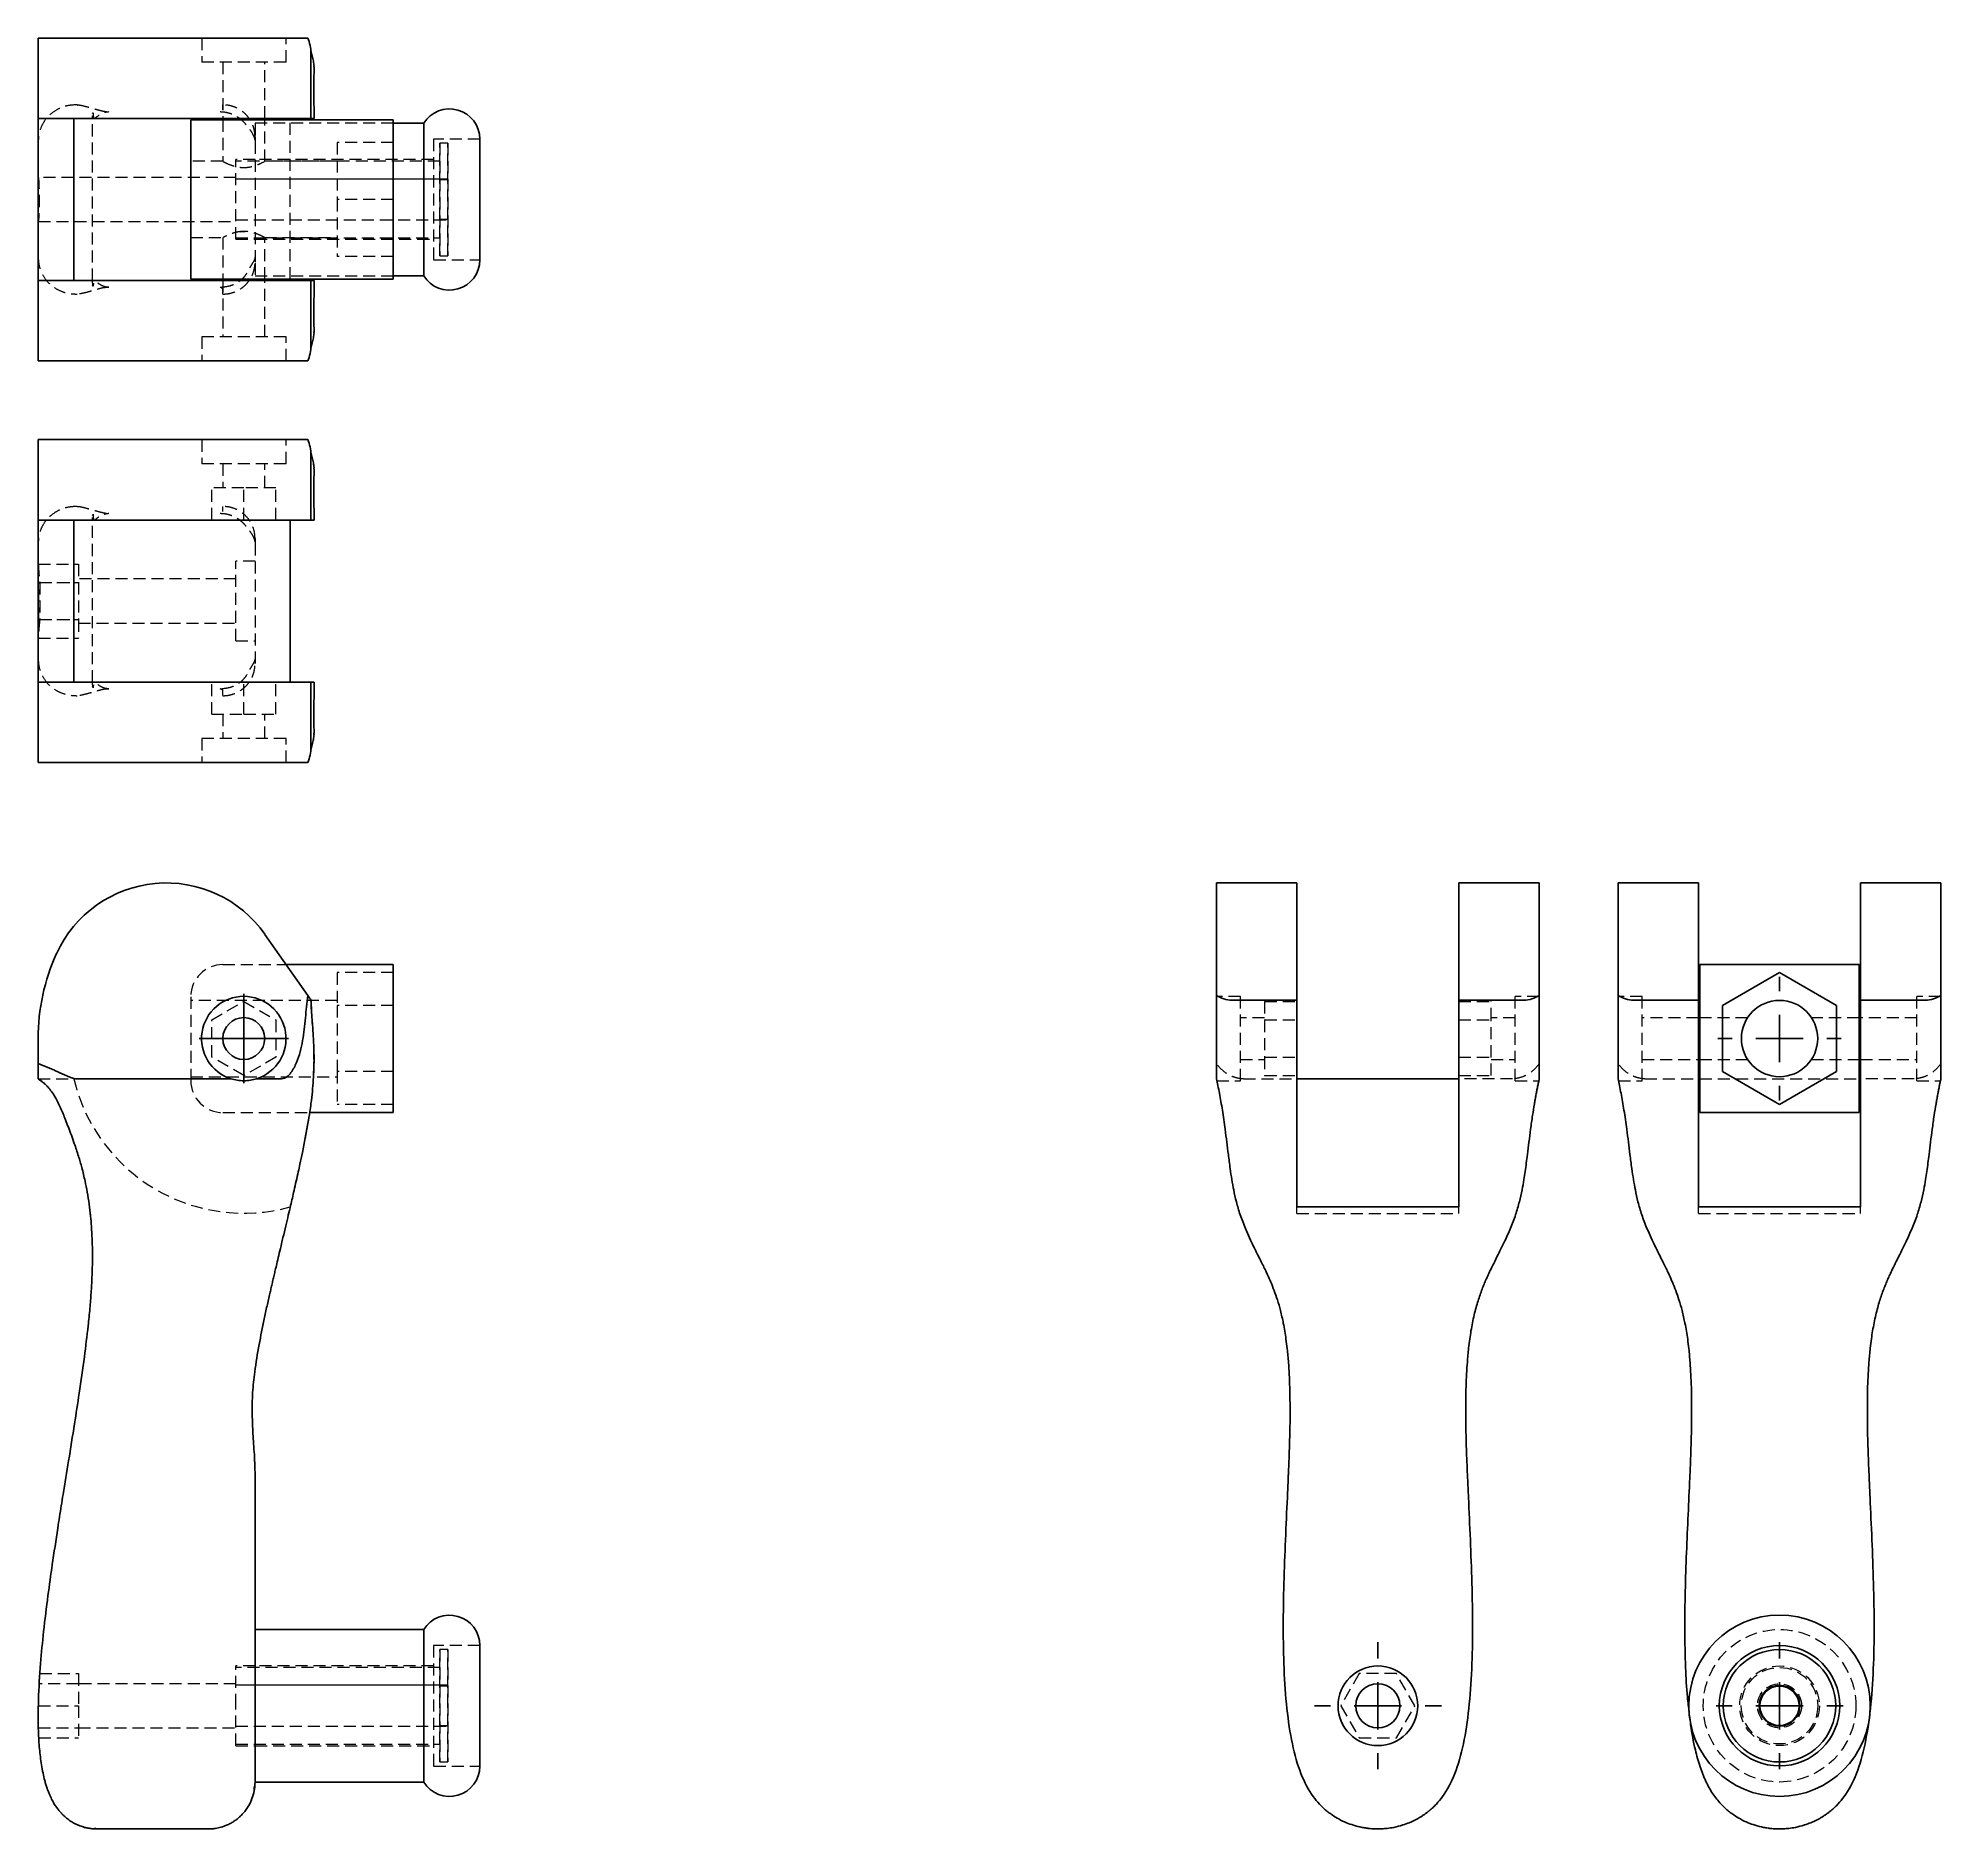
# Model space of a CAD drawing. Header units: millimetres. Extents: x 60 to 261, y 7 to 196.
import ezdxf

# ---------------------------------------------------------------- set-up
doc = ezdxf.new("R2010")
doc.units = ezdxf.units.MM
doc.linetypes.add('HIDDEN', pattern=[1.905, 1.27, -0.635])
doc.layers.add('10', color=7, linetype='Continuous')

# ---------------------------------------------------------------- blocks, each defined once
blk = doc.blocks.new('SW_CENTERMARKSYMBOL_0')
at = {"layer": '10', "color": 0}
for p, q in [((0, 2.5), (0, 4.71)), ((0, 0), (0, 2.5)), ((-2.5, 0), (-4.71, 0)), ((0, 0), (-2.5, 0)), ((0, 0), (0, -2.5)), ((0, 0), (2.5, 0)), ((2.5, 0), (4.71, 0)), ((0, -2.5), (0, -4.71))]:
    blk.add_line(p, q, dxfattribs=at)
blk = doc.blocks.new('SW_CENTERMARKSYMBOL_1')
at = {"layer": '10', "color": 0}
for p, q in [((0, 5), (0, 6.71)), ((0, 0), (0, 2.5)), ((-5, 0), (-6.71, 0)), ((0, 0), (-2.5, 0)), ((0, 0), (0, -2.5)), ((0, 0), (2.5, 0)), ((5, 0), (6.71, 0)), ((0, -5), (0, -6.71))]:
    blk.add_line(p, q, dxfattribs=at)
blk = doc.blocks.new('SW_CENTERMARKSYMBOL_2')
at = {"layer": '10', "color": 0}
for p, q in [((0, 5), (0, 6.53)), ((0, 0), (0, 2.5)), ((-5, 0), (-6.53, 0)), ((0, 0), (-2.5, 0)), ((0, 0), (0, -2.5)), ((0, 0), (2.5, 0)), ((5, 0), (6.53, 0)), ((0, -5), (0, -6.53))]:
    blk.add_line(p, q, dxfattribs=at)
blk = doc.blocks.new('SW_CENTERMARKSYMBOL_3')
at = {"layer": '10', "color": 0}
for p, q in [((0, 5), (0, 6.71)), ((0, 0), (0, 2.5)), ((-5, 0), (-6.71, 0)), ((0, 0), (-2.5, 0)), ((0, 0), (0, -2.5)), ((0, 0), (2.5, 0)), ((5, 0), (6.71, 0)), ((0, -5), (0, -6.71))]:
    blk.add_line(p, q, dxfattribs=at)

msp = doc.modelspace()

# ---------------------------------------------------------------- linework, layer by layer
at = {"color": 7, "linetype": 'Continuous', "lineweight": 25}
for p, q in [((60.23, 196.27), (60.23, 187.79)), ((62.17, 196.27), (60.23, 196.27)), ((84.19, 196.27), (62.17, 196.27)), ((84.19, 196.27), (88.71, 196.27)), ((89.03, 195.11), (89.01, 195.28)), ((89.06, 194.63), (89.06, 187.79)), ((89.35, 193.2), (89.35, 193.3)), ((62.17, 187.79), (60.23, 187.79)), ((60.23, 170.65), (60.23, 187.79)), ((84.19, 187.79), (62.17, 187.79)), ((63.99, 170.65), (63.99, 187.79)), ((76.36, 170.81), (76.36, 187.62)), ((76.36, 187.62), (79.75, 187.62)), ((79.75, 187.62), (97.75, 187.62)), ((84.19, 187.79), (89.06, 187.79)), ((86.87, 187.62), (86.87, 187.79)), ((97.75, 170.81), (97.75, 187.62)), ((100.97, 187.28), (97.75, 187.28)), ((100.97, 187.28), (100.97, 171.15)), ((106.91, 185.58), (106.91, 172.85)), ((97.75, 171.15), (100.97, 171.15)), ((60.23, 162.16), (60.23, 170.65)), ((62.17, 170.65), (60.23, 170.65)), ((84.19, 170.65), (62.17, 170.65)), ((79.75, 170.81), (76.36, 170.81)), ((79.75, 170.81), (97.75, 170.81)), ((84.19, 170.65), (89.06, 170.65)), ((86.87, 170.65), (86.87, 170.81)), ((89.06, 163.8), (89.06, 170.65)), ((89.36, 165.13), (89.35, 165.24)), ((89.01, 163.15), (89.03, 163.36)), ((62.17, 162.16), (60.23, 162.16)), ((84.19, 162.16), (62.17, 162.16)), ((84.19, 162.16), (88.71, 162.16)), ((60.23, 153.84), (60.23, 145.35)), ((62.17, 153.84), (60.23, 153.84)), ((84.19, 153.84), (62.17, 153.84)), ((84.19, 153.84), (88.71, 153.84)), ((89.03, 152.67), (89.01, 152.85)), ((89.06, 152.2), (89.06, 145.35)), ((89.35, 150.77), (89.35, 150.86)), ((62.17, 145.35), (60.23, 145.35)), ((60.23, 128.21), (60.23, 145.35)), ((84.19, 145.35), (62.17, 145.35)), ((63.99, 128.21), (63.99, 145.35)), ((84.19, 145.35), (89.06, 145.35)), ((86.87, 128.21), (86.87, 145.35)), ((60.23, 119.73), (60.23, 128.21)), ((62.17, 128.21), (60.23, 128.21)), ((84.19, 128.21), (62.17, 128.21)), ((84.19, 128.21), (89.06, 128.21)), ((89.06, 121.37), (89.06, 128.21)), ((89.36, 122.7), (89.35, 122.81)), ((89.01, 120.72), (89.03, 120.93)), ((62.17, 119.73), (60.23, 119.73)), ((84.19, 119.73), (62.17, 119.73)), ((84.19, 119.73), (88.71, 119.73)), ((193.21, 107), (184.73, 107)), ((184.73, 101.57), (184.73, 107)), ((193.21, 101.57), (193.21, 107)), ((218.84, 107), (210.35, 107)), ((210.35, 101.57), (210.35, 107)), ((218.84, 101.57), (218.84, 107)), ((235.65, 107), (227.16, 107)), ((227.16, 101.57), (227.16, 107)), ((235.65, 101.57), (235.65, 107)), ((261.27, 107), (252.79, 107)), ((252.79, 101.57), (252.79, 107)), ((261.27, 101.57), (261.27, 107)), ((84.19, 101.57), (88.71, 95.12)), ((184.73, 101.57), (184.73, 95.12)), ((193.21, 101.57), (193.21, 94.62)), ((210.35, 101.57), (210.35, 94.62)), ((218.84, 101.57), (218.84, 95.12)), ((227.16, 101.57), (227.16, 95.12)), ((235.65, 101.57), (235.65, 94.62)), ((252.79, 101.57), (252.79, 94.62)), ((261.27, 101.57), (261.27, 95.12)), ((86.43, 98.38), (97.75, 98.38)), ((97.75, 98.38), (97.75, 82.74)), ((235.81, 98.38), (235.81, 82.74)), ((235.81, 98.38), (252.62, 98.38)), ((244.22, 97.52), (238.19, 94.04)), ((250.24, 94.04), (244.22, 97.52)), ((252.62, 98.38), (252.62, 82.74)), ((186.37, 94.62), (193.21, 94.62)), ((217.2, 94.62), (210.35, 94.62)), ((228.8, 94.62), (235.65, 94.62)), ((259.63, 94.62), (252.79, 94.62)), ((238.19, 94.04), (238.19, 87.08)), ((250.24, 94.04), (250.24, 87.08)), ((60.23, 87.93), (60.23, 90.56)), ((238.19, 87.08), (244.22, 83.6)), ((244.22, 83.6), (250.24, 87.08)), ((64.32, 86.31), (80.6, 86.31)), ((83.32, 86.31), (85.96, 86.31)), ((193.21, 86.31), (210.35, 86.31)), ((235.65, 86.31), (235.81, 86.31)), ((252.62, 86.31), (252.79, 86.31)), ((88.92, 82.74), (97.75, 82.74)), ((235.81, 82.74), (252.62, 82.74)), ((88.44, 80), (88.78, 81.98)), ((193.21, 72.76), (210.35, 72.76)), ((235.65, 72.76), (252.79, 72.76)), ((100.97, 28.12), (83.15, 28.12)), ((100.97, 28.12), (100.97, 11.99)), ((106.91, 26.42), (106.91, 13.69)), ((83.15, 11.99), (100.97, 11.99)), ((66.2, 7.12), (66.51, 7.04)), ((66.51, 7.04), (78.2, 7.04))]:
    msp.add_line(p, q, dxfattribs=at)
at = {"color": 7, "linetype": 'HIDDEN', "lineweight": 18}
for p, q in [((77.51, 196.27), (77.51, 193.73)), ((86.42, 193.73), (86.42, 196.27)), ((86.42, 193.73), (77.51, 193.73)), ((79.75, 193.73), (79.75, 187.79)), ((84.17, 187.79), (84.17, 193.73)), ((65.97, 188.25), (66.03, 188.38)), ((65.97, 187.79), (65.97, 188.05)), ((65.97, 170.65), (65.97, 187.79)), ((79.75, 187.62), (79.75, 183.25)), ((83.15, 187.28), (83.15, 185.97)), ((97.75, 187.28), (83.15, 187.28)), ((84.17, 183.24), (84.17, 187.62)), ((86.87, 170.81), (86.87, 187.62)), ((60.24, 185.39), (60.24, 181.51)), ((83.15, 185.3), (83.15, 173.13)), ((91.81, 185.24), (91.81, 179.22)), ((97.75, 185.24), (91.81, 185.24)), ((102.02, 185.58), (102.02, 172.85)), ((106.91, 185.58), (102.02, 185.58)), ((102.67, 185.16), (102.67, 173.28)), ((102.67, 173.28), (102.67, 185.16)), ((103.52, 185.16), (102.67, 185.16)), ((103.52, 185.16), (102.67, 185.16)), ((103.52, 185.16), (103.52, 173.28)), ((103.52, 173.28), (103.52, 185.16)), ((79.75, 183.25), (76.36, 183.25)), ((81.11, 175.01), (81.11, 183.43)), ((83.15, 183.43), (81.11, 183.43)), ((102.67, 183.26), (81.11, 183.26)), ((102.67, 183.26), (81.11, 183.26)), ((102.02, 183.43), (83.15, 183.43)), ((91.81, 183.25), (84.15, 183.25)), ((81.11, 181.55), (60.25, 181.55)), ((103.52, 181.38), (81.11, 181.38)), ((102.67, 181.38), (81.11, 181.38)), ((103.52, 181.3), (102.67, 181.3)), ((91.81, 179.22), (91.81, 173.19)), ((97.75, 179.22), (91.81, 179.22)), ((60.24, 176.93), (60.24, 173.05)), ((81.11, 177.05), (103.52, 177.05)), ((81.11, 177.05), (102.67, 177.05)), ((102.67, 177.14), (103.52, 177.14)), ((60.25, 176.88), (81.11, 176.88)), ((76.36, 175.19), (79.77, 175.19)), ((79.75, 175.19), (79.75, 170.81)), ((81.11, 175.17), (102.67, 175.17)), ((81.11, 175.17), (102.67, 175.17)), ((81.11, 175.01), (83.15, 175.01)), ((81.63, 175.81), (82.1, 175.83)), ((83.15, 175.01), (102.02, 175.01)), ((84.14, 175.19), (91.81, 175.19)), ((84.17, 170.81), (84.17, 175.2)), ((97.75, 173.19), (91.81, 173.19)), ((102.67, 173.28), (103.52, 173.28)), ((102.67, 173.28), (103.52, 173.28)), ((83.15, 172.51), (83.15, 171.15)), ((83.15, 171.15), (97.75, 171.15)), ((102.02, 172.85), (106.91, 172.85)), ((65.96, 170.38), (65.96, 170.18)), ((65.97, 170.38), (65.97, 170.65)), ((66.03, 170.05), (65.97, 170.18)), ((79.75, 170.65), (79.75, 164.7)), ((84.17, 164.7), (84.17, 170.65)), ((86.42, 164.7), (77.51, 164.7)), ((77.51, 164.7), (77.51, 162.16)), ((86.42, 162.16), (86.42, 164.7)), ((77.51, 153.84), (77.51, 151.3)), ((86.42, 151.3), (86.42, 153.84)), ((86.42, 151.3), (77.51, 151.3)), ((79.75, 151.3), (79.75, 148.75)), ((84.17, 148.75), (84.17, 151.3)), ((81.96, 148.75), (78.57, 148.75)), ((78.57, 145.35), (78.57, 148.75)), ((81.96, 145.35), (81.96, 148.75)), ((85.36, 148.75), (81.96, 148.75)), ((85.36, 145.35), (85.36, 148.75)), ((65.97, 145.82), (66.03, 145.95)), ((65.97, 145.35), (65.97, 145.62)), ((65.97, 128.21), (65.97, 145.35)), ((60.24, 142.96), (60.24, 140.5)), ((83.15, 142.87), (83.15, 130.7)), ((81.11, 132.57), (81.11, 140.99)), ((83.15, 140.99), (81.11, 140.99)), ((60.25, 140.7), (64.48, 140.7)), ((60.29, 134.82), (60.29, 138.74)), ((60.29, 138.74), (64.48, 138.74)), ((60.4, 138.74), (60.4, 134.82)), ((60.4, 138.74), (64.48, 138.74)), ((64.48, 140.7), (64.48, 138.74)), ((81.11, 139.12), (64.48, 139.12)), ((64.48, 138.74), (64.48, 134.82)), ((60.29, 134.82), (64.48, 134.82)), ((60.4, 134.82), (64.48, 134.82)), ((64.48, 134.82), (64.48, 132.86)), ((60.24, 133.06), (60.24, 130.62)), ((60.25, 132.86), (64.48, 132.86)), ((64.48, 134.45), (81.11, 134.45)), ((81.11, 132.57), (83.15, 132.57)), ((65.96, 127.95), (65.96, 127.75)), ((65.97, 127.95), (65.97, 128.21)), ((66.03, 127.62), (65.97, 127.75)), ((78.57, 124.82), (78.57, 128.21)), ((81.96, 124.82), (81.96, 128.21)), ((85.36, 124.82), (85.36, 128.21)), ((78.57, 124.82), (81.96, 124.82)), ((79.75, 124.82), (79.75, 122.27)), ((81.96, 124.82), (85.36, 124.82)), ((84.17, 122.27), (84.17, 124.82)), ((86.42, 122.27), (77.51, 122.27)), ((77.51, 122.27), (77.51, 119.73)), ((86.42, 119.73), (86.42, 122.27)), ((79.75, 98.38), (86.43, 98.38)), ((91.81, 97.52), (91.81, 94.04)), ((97.75, 97.52), (91.81, 97.52)), ((76.36, 94.98), (76.36, 86.13)), ((91.81, 94.59), (76.36, 94.59)), ((187.27, 95.01), (184.73, 95.01)), ((187.27, 86.1), (187.27, 95.01)), ((216.3, 86.1), (216.3, 95.01)), ((218.84, 95.01), (216.3, 95.01)), ((229.7, 95.01), (227.16, 95.01)), ((229.7, 86.1), (229.7, 95.01)), ((258.73, 86.1), (258.73, 95.01)), ((261.27, 95.01), (258.73, 95.01)), ((78.57, 92.52), (81.96, 94.48)), ((78.57, 88.6), (78.57, 92.52)), ((81.96, 94.48), (85.36, 92.52)), ((85.36, 92.52), (85.36, 88.6)), ((91.81, 94.04), (91.81, 87.08)), ((97.75, 94.04), (91.81, 94.04)), ((189.82, 92.76), (187.27, 92.76)), ((189.82, 94.48), (189.82, 92.52)), ((189.82, 94.48), (193.21, 94.48)), ((189.82, 92.52), (193.21, 92.52)), ((189.82, 92.52), (189.82, 88.6)), ((210.35, 94.48), (213.75, 94.48)), ((210.35, 92.52), (213.75, 92.52)), ((213.75, 92.52), (213.75, 94.48)), ((216.3, 92.76), (213.75, 92.76)), ((213.75, 88.6), (213.75, 92.52)), ((235.65, 92.76), (229.7, 92.76)), ((240.84, 92.76), (235.81, 92.76)), ((252.62, 92.76), (247.6, 92.76)), ((258.73, 92.76), (252.79, 92.76)), ((60.23, 87.5), (60.23, 90.56)), ((81.96, 86.64), (78.57, 88.6)), ((85.36, 88.6), (81.96, 86.64)), ((189.82, 88.6), (193.21, 88.6)), ((189.82, 88.6), (189.82, 86.64)), ((210.35, 88.6), (213.75, 88.6)), ((213.75, 86.64), (213.75, 88.6)), ((76.36, 86.53), (91.81, 86.53)), ((97.75, 87.08), (91.81, 87.08)), ((91.81, 87.08), (91.81, 83.6)), ((187.27, 88.35), (189.82, 88.35)), ((189.82, 86.64), (193.21, 86.64)), ((210.35, 86.64), (213.75, 86.64)), ((213.75, 88.35), (216.3, 88.35)), ((229.7, 88.35), (235.65, 88.35)), ((235.81, 88.35), (240.83, 88.35)), ((247.61, 88.35), (252.62, 88.35)), ((252.79, 88.35), (258.73, 88.35)), ((60.23, 86.31), (63.99, 86.31)), ((60.23, 86.31), (60.9, 85.8)), ((80.6, 86.31), (80.66, 86.3)), ((184.77, 86.1), (187.27, 86.1)), ((187.57, 86.31), (193.21, 86.31)), ((216, 86.31), (210.35, 86.31)), ((216.3, 86.1), (218.8, 86.1)), ((227.2, 86.1), (229.7, 86.1)), ((230, 86.31), (235.65, 86.31)), ((235.81, 86.31), (252.62, 86.31)), ((258.43, 86.31), (252.79, 86.31)), ((258.73, 86.1), (261.23, 86.1)), ((79.75, 82.74), (88.92, 82.74)), ((97.75, 83.6), (91.81, 83.6)), ((64.57, 77.87), (64.8, 77.03)), ((193.21, 72.09), (193.21, 72.76)), ((210.35, 72.09), (210.35, 72.76)), ((235.65, 72.09), (235.65, 72.76)), ((252.79, 72.09), (252.79, 72.76)), ((65.72, 72.26), (65.9, 70.05)), ((193.21, 72.09), (210.35, 72.09)), ((235.65, 72.09), (252.79, 72.09)), ((65.92, 69.53), (65.97, 67.04)), ((102.02, 26.42), (102.02, 13.69)), ((106.91, 26.42), (102.02, 26.42)), ((81.11, 20.06), (81.11, 24.27)), ((83.15, 24.27), (81.11, 24.27)), ((102.02, 24.27), (83.15, 24.27)), ((102.67, 26), (102.67, 14.12)), ((102.67, 20.06), (102.67, 26)), ((103.52, 26), (102.67, 26)), ((103.52, 26), (102.67, 26)), ((103.52, 26), (103.52, 14.12)), ((103.52, 20.06), (103.52, 26)), ((64.48, 22.39), (60.34, 22.39)), ((60.4, 23.45), (64.48, 23.45)), ((64.48, 23.45), (64.48, 20.06)), ((81.11, 22.39), (64.48, 22.39)), ((102.67, 24.1), (81.11, 24.1)), ((102.67, 24.1), (81.11, 24.1)), ((103.52, 22.22), (81.11, 22.22)), ((102.67, 22.22), (81.11, 22.22)), ((103.52, 22.14), (102.67, 22.14)), ((199.82, 23.45), (197.86, 20.06)), ((203.74, 23.45), (199.82, 23.45)), ((205.7, 20.06), (203.74, 23.45)), ((60.25, 20.06), (64.48, 20.06)), ((64.48, 20.06), (64.48, 16.66)), ((81.11, 15.84), (81.11, 20.06)), ((102.67, 14.12), (102.67, 20.06)), ((103.52, 14.12), (103.52, 20.06)), ((197.86, 20.06), (199.82, 16.66)), ((203.74, 16.66), (205.7, 20.06)), ((60.25, 17.72), (64.48, 17.72)), ((60.29, 16.66), (64.48, 16.66)), ((64.48, 17.72), (81.11, 17.72)), ((81.11, 17.89), (103.52, 17.89)), ((81.11, 17.89), (102.67, 17.89)), ((102.67, 17.98), (103.52, 17.98)), ((199.82, 16.66), (203.74, 16.66)), ((199.82, 16.66), (203.74, 16.66)), ((81.11, 16.01), (102.67, 16.01)), ((81.11, 16.01), (102.67, 16.01)), ((81.11, 15.84), (83.15, 15.84)), ((83.15, 15.84), (102.02, 15.84)), ((102.67, 14.12), (103.52, 14.12)), ((102.67, 14.12), (103.52, 14.12)), ((102.02, 13.69), (106.91, 13.69))]:
    msp.add_line(p, q, dxfattribs=at)
at = {"color": 7, "linetype": 'HIDDEN', "lineweight": 18, "flags": 128}
msp.add_lwpolyline([(81.96, 86.1), (82.68, 86.16), (83.32, 86.31)], dxfattribs=at)
at = {"color": 7, "linetype": 'Continuous', "lineweight": 25}
for centre, radius in [((244.22, 90.56), 4.03), ((81.96, 90.56), 2.21), ((244.22, 20.06), 9.58), ((244.22, 20.06), 6.36), ((201.78, 20.06), 4.21), ((244.22, 20.06), 5.94), ((244.22, 20.06), 5.94), ((201.78, 20.06), 2.33), ((244.22, 20.06), 2.16), ((244.22, 20.06), 2.08)]:
    msp.add_circle(centre, radius, dxfattribs=at)
at = {"color": 7, "linetype": 'HIDDEN', "lineweight": 18}
for radius in [8.06, 4.21, 4.04, 4.04, 2.33]:
    msp.add_circle((244.22, 20.06), radius, dxfattribs=at)
at = {"color": 7, "linetype": 'Continuous', "lineweight": 25}
for centre, radius, start, end in [((103.7, 185.58), 3.21, 0, 148.1092), ((103.7, 172.85), 3.21, 211.8908, 0), ((73.77, 94.27), 12.73, 35, 155.6256), ((81.96, 90.56), 21.73, 155.6256, 180), ((81.96, 90.56), 4.46, 287.7528, 252.2472), ((103.7, 26.42), 3.21, 0, 148.1092), ((103.7, 13.69), 3.21, 211.8908, 0)]:
    msp.add_arc(centre, radius, start, end, dxfattribs=at)
at = {"color": 7, "linetype": 'HIDDEN', "lineweight": 18}
for centre, radius, start, end in [((79.75, 94.98), 3.39, 90, 180), ((81.96, 90.56), 18.46, 193.2858, 285.4178), ((79.75, 86.13), 3.39, 180, 270)]:
    msp.add_arc(centre, radius, start, end, dxfattribs=at)
at = {"color": 7, "linetype": 'Continuous', "lineweight": 25}
for points, knots in [([(89.06, 194.63), (89.06, 194.93), (89.02, 195.22), (88.9, 195.78), (88.81, 196.03), (88.71, 196.27)], [0, 0, 0, 0, 0.5, 0.5, 1, 1, 1, 1]), ([(89.38, 193.3), (89.36, 193.48), (89.34, 193.83), (89.19, 194.36), (89.06, 194.81), (89.04, 195.04), (89.03, 195.08)], [0, 0, 0, 0, 0.3182634, 0.6443203, 0.9399375, 1, 1, 1, 1]), ([(89.38, 187.79), (89.38, 188.17), (89.38, 188.92), (89.37, 190.07), (89.37, 191.43), (89.38, 192.47), (89.38, 193.12), (89.38, 193.2)], [0, 0, 0, 0, 0.21701, 0.429971, 0.638568, 0.953688, 1, 1, 1, 1]), ([(89.38, 187.79), (89.37, 187.79), (89.34, 187.79), (89.16, 187.79), (89.09, 187.79), (89.06, 187.79)], [0, 0, 0, 0, 0.3268202, 0.6634313, 1, 1, 1, 1]), ([(89.38, 170.65), (89.37, 170.65), (89.34, 170.65), (89.16, 170.65), (89.09, 170.65), (89.06, 170.65)], [0, 0, 0, 0, 0.32682, 0.663431, 1, 1, 1, 1]), ([(89.38, 165.24), (89.38, 165.51), (89.37, 166.15), (89.37, 167.4), (89.38, 168.94), (89.38, 170.07), (89.38, 170.65)], [0, 0, 0, 0, 0.151314, 0.360789, 0.677235, 1, 1, 1, 1]), ([(89.04, 163.4), (89.04, 163.42), (89.06, 163.64), (89.19, 164.07), (89.34, 164.6), (89.36, 164.95), (89.38, 165.12)], [0, 0, 0, 0, 0.036772, 0.340948, 0.676446, 1, 1, 1, 1]), ([(88.71, 162.16), (88.81, 162.4), (88.9, 162.65), (89.02, 163.21), (89.06, 163.5), (89.06, 163.8)], [0, 0, 0, 0, 0.5, 0.5, 1, 1, 1, 1]), ([(89.06, 152.2), (89.06, 152.5), (89.02, 152.79), (88.9, 153.34), (88.81, 153.6), (88.71, 153.84)], [0, 0, 0, 0, 0.5, 0.5, 1, 1, 1, 1]), ([(89.38, 150.87), (89.36, 151.05), (89.34, 151.4), (89.19, 151.93), (89.06, 152.38), (89.04, 152.61), (89.03, 152.65)], [0, 0, 0, 0, 0.318263, 0.64432, 0.939938, 1, 1, 1, 1]), ([(89.38, 145.35), (89.38, 145.74), (89.38, 146.49), (89.37, 147.64), (89.37, 149), (89.38, 150.04), (89.38, 150.69), (89.38, 150.77)], [0, 0, 0, 0, 0.21701, 0.429971, 0.638568, 0.953688, 1, 1, 1, 1]), ([(89.38, 145.35), (89.37, 145.35), (89.34, 145.35), (89.16, 145.35), (89.09, 145.35), (89.06, 145.35)], [0, 0, 0, 0, 0.32682, 0.663431, 1, 1, 1, 1]), ([(89.38, 128.21), (89.37, 128.21), (89.34, 128.21), (89.16, 128.21), (89.09, 128.21), (89.06, 128.21)], [0, 0, 0, 0, 0.32682, 0.663431, 1, 1, 1, 1]), ([(89.38, 122.81), (89.38, 123.08), (89.37, 123.72), (89.37, 124.97), (89.38, 126.51), (89.38, 127.64), (89.38, 128.21)], [0, 0, 0, 0, 0.151314, 0.360789, 0.677235, 1, 1, 1, 1]), ([(89.04, 120.97), (89.04, 120.99), (89.06, 121.2), (89.19, 121.64), (89.34, 122.17), (89.36, 122.52), (89.38, 122.69)], [0, 0, 0, 0, 0.036772, 0.340948, 0.676446, 1, 1, 1, 1]), ([(88.71, 119.73), (88.81, 119.97), (88.9, 120.22), (89.02, 120.78), (89.06, 121.07), (89.06, 121.37)], [0, 0, 0, 0, 0.5, 0.5, 1, 1, 1, 1]), ([(89.06, 94.62), (89.06, 94.5), (89.07, 94.25), (89.09, 93.84), (89.11, 93.35), (89.17, 92.64), (89.23, 91.84), (89.31, 90.65), (89.39, 89.19), (89.38, 87.58), (89.31, 86.16), (89.21, 84.94), (89.08, 83.82), (88.92, 82.7), (88.72, 81.49), (88.46, 80.06), (88.18, 78.62), (87.92, 77.42), (87.63, 76.08), (87.3, 74.62), (86.95, 73.09), (86.65, 71.84), (86.39, 70.71), (86.15, 69.72), (85.92, 68.77), (85.72, 67.91), (85.51, 67.02), (85.38, 66.47), (85.32, 66.23)], [0, 0, 0, 0, 0.011998, 0.026312, 0.043118, 0.062661, 0.100021, 0.125424, 0.185328, 0.250839, 0.290202, 0.331687, 0.375389, 0.405713, 0.446737, 0.499569, 0.553659, 0.59549, 0.623885, 0.692424, 0.748258, 0.785621, 0.827548, 0.874077, 0.897636, 0.937076, 0.972469, 1, 1, 1, 1]), ([(85.96, 86.31), (86.06, 86.31), (86.16, 86.34), (86.35, 86.41), (86.44, 86.46), (86.69, 86.65), (86.82, 86.8), (87.07, 87.13), (87.17, 87.3), (87.36, 87.65), (87.45, 87.84), (87.68, 88.39), (87.81, 88.78), (88.02, 89.56), (88.1, 89.95), (88.31, 91.13), (88.4, 91.93), (88.51, 93.13), (88.54, 93.53), (88.63, 94.32), (88.67, 94.72), (88.71, 95.12)], [0, 0, 0, 0, 0.03125, 0.03125, 0.0625, 0.0625, 0.125, 0.125, 0.1875, 0.1875, 0.25, 0.25, 0.375, 0.375, 0.5, 0.5, 0.75, 0.75, 0.875, 0.875, 1, 1, 1, 1]), ([(88.71, 95.12), (88.81, 94.98), (88.9, 94.85), (89.02, 94.67), (89.06, 94.62), (89.06, 94.62)], [0, 0, 0, 0, 0.5, 0.5, 1, 1, 1, 1]), ([(89.21, 92.05), (89.2, 92.21), (89.14, 93.07), (89.09, 93.93), (89.06, 94.62)], [0, 0, 0, 0, 0.192534, 1, 1, 1, 1]), ([(184.73, 95.12), (184.97, 94.98), (185.22, 94.85), (185.78, 94.67), (186.07, 94.62), (186.37, 94.62)], [0, 0, 0, 0, 0.5, 0.5, 1, 1, 1, 1]), ([(184.73, 86.31), (184.73, 86.31), (184.73, 86.34), (184.73, 86.41), (184.73, 86.46), (184.73, 86.65), (184.73, 86.8), (184.73, 87.13), (184.73, 87.3), (184.73, 87.65), (184.73, 87.84), (184.73, 88.39), (184.73, 88.78), (184.73, 89.56), (184.73, 89.95), (184.73, 91.13), (184.73, 91.93), (184.73, 93.13), (184.73, 93.53), (184.73, 94.32), (184.73, 94.72), (184.73, 95.12)], [0, 0, 0, 0, 0.03125, 0.03125, 0.0625, 0.0625, 0.125, 0.125, 0.1875, 0.1875, 0.25, 0.25, 0.375, 0.375, 0.5, 0.5, 0.75, 0.75, 0.875, 0.875, 1, 1, 1, 1]), ([(193.21, 72.76), (193.21, 73.72), (193.21, 77.87), (193.21, 84.7), (193.21, 90.62), (193.21, 93.35), (193.21, 94.62)], [0.8478195, 0.8478195, 0.8478195, 0.8478195, 0.8616878, 0.9077919, 0.9538959, 1, 1, 1, 1]), ([(210.35, 72.76), (210.35, 73.72), (210.35, 77.87), (210.35, 84.7), (210.35, 90.62), (210.35, 93.35), (210.35, 94.62)], [0.8478195, 0.8478195, 0.8478195, 0.8478195, 0.8616878, 0.9077919, 0.9538959, 1, 1, 1, 1]), ([(217.2, 94.62), (217.5, 94.62), (217.79, 94.67), (218.34, 94.85), (218.6, 94.98), (218.84, 95.12)], [0, 0, 0, 0, 0.5, 0.5, 1, 1, 1, 1]), ([(218.84, 95.12), (218.84, 94.72), (218.84, 94.33), (218.84, 93.53), (218.84, 93.13), (218.84, 91.93), (218.84, 91.14), (218.84, 89.96), (218.84, 89.57), (218.84, 88.79), (218.84, 88.4), (218.84, 87.65), (218.84, 87.29), (218.84, 86.8), (218.84, 86.65), (218.84, 86.46), (218.84, 86.41), (218.84, 86.34), (218.84, 86.31), (218.84, 86.31)], [0, 0, 0, 0, 0.125, 0.125, 0.25, 0.25, 0.5, 0.5, 0.625, 0.625, 0.75, 0.75, 0.875, 0.875, 0.9375, 0.9375, 0.96875, 0.96875, 1, 1, 1, 1]), ([(227.16, 95.12), (227.4, 94.98), (227.65, 94.85), (228.21, 94.67), (228.5, 94.62), (228.8, 94.62)], [0, 0, 0, 0, 0.5, 0.5, 1, 1, 1, 1]), ([(227.16, 86.31), (227.16, 86.31), (227.16, 86.34), (227.16, 86.41), (227.16, 86.46), (227.16, 86.65), (227.16, 86.8), (227.16, 87.13), (227.16, 87.3), (227.16, 87.65), (227.16, 87.84), (227.16, 88.39), (227.16, 88.78), (227.16, 89.56), (227.16, 89.95), (227.16, 91.13), (227.16, 91.93), (227.16, 93.13), (227.16, 93.53), (227.16, 94.32), (227.16, 94.72), (227.16, 95.12)], [0, 0, 0, 0, 0.03125, 0.03125, 0.0625, 0.0625, 0.125, 0.125, 0.1875, 0.1875, 0.25, 0.25, 0.375, 0.375, 0.5, 0.5, 0.75, 0.75, 0.875, 0.875, 1, 1, 1, 1]), ([(235.65, 72.76), (235.65, 73.72), (235.65, 77.87), (235.65, 84.7), (235.65, 90.62), (235.65, 93.35), (235.65, 94.62)], [0.8478195, 0.8478195, 0.8478195, 0.8478195, 0.8616878, 0.9077919, 0.9538959, 1, 1, 1, 1]), ([(252.79, 72.76), (252.79, 73.72), (252.79, 77.87), (252.79, 84.7), (252.79, 90.62), (252.79, 93.35), (252.79, 94.62)], [0.8478195, 0.8478195, 0.8478195, 0.8478195, 0.8616878, 0.9077919, 0.9538959, 1, 1, 1, 1]), ([(259.63, 94.62), (259.93, 94.62), (260.22, 94.67), (260.78, 94.85), (261.03, 94.98), (261.27, 95.12)], [0, 0, 0, 0, 0.5, 0.5, 1, 1, 1, 1]), ([(261.27, 95.12), (261.27, 94.72), (261.27, 94.33), (261.27, 93.53), (261.27, 93.13), (261.27, 91.93), (261.27, 91.14), (261.27, 89.96), (261.27, 89.57), (261.27, 88.79), (261.27, 88.4), (261.27, 87.65), (261.27, 87.29), (261.27, 86.8), (261.27, 86.65), (261.27, 86.46), (261.27, 86.41), (261.27, 86.34), (261.27, 86.31), (261.27, 86.31)], [0, 0, 0, 0, 0.125, 0.125, 0.25, 0.25, 0.5, 0.5, 0.625, 0.625, 0.75, 0.75, 0.875, 0.875, 0.9375, 0.9375, 0.96875, 0.96875, 1, 1, 1, 1]), ([(89.33, 86.86), (89.36, 87.38), (89.39, 88.09), (89.37, 88.81), (89.36, 89.01)], [0, 0, 0, 0, 0.713537, 1, 1, 1, 1]), ([(60.23, 87.93), (60.57, 87.78), (60.91, 87.64), (61.42, 87.43), (61.59, 87.36), (61.93, 87.22), (62.09, 87.14), (62.59, 86.91), (62.92, 86.75), (63.43, 86.53), (63.6, 86.46), (63.95, 86.36), (64.13, 86.31), (64.32, 86.31)], [0, 0, 0, 0, 0.25, 0.25, 0.375, 0.375, 0.5, 0.5, 0.75, 0.75, 0.875, 0.875, 1, 1, 1, 1]), ([(60.23, 86.31), (60.23, 86.31), (60.23, 86.36), (60.23, 86.47), (60.23, 86.52), (60.23, 86.64), (60.23, 86.7), (60.23, 86.92), (60.23, 87.09), (60.23, 87.48), (60.23, 87.7), (60.23, 87.93)], [0, 0, 0, 0, 0.25, 0.25, 0.375, 0.375, 0.5, 0.5, 0.75, 0.75, 1, 1, 1, 1]), ([(65.97, 67.04), (65.97, 67.14), (65.97, 67.37), (65.97, 67.77), (65.97, 68.29), (65.95, 68.85), (65.93, 69.67), (65.87, 70.63), (65.77, 71.84), (65.63, 73.05), (65.43, 74.29), (65.18, 75.58), (64.87, 76.86), (64.49, 78.19), (64.11, 79.33), (63.75, 80.34), (63.43, 81.17), (63.14, 81.92), (62.87, 82.61), (62.61, 83.23), (62.33, 83.82), (62.02, 84.4), (61.66, 84.95), (61.33, 85.37), (61.03, 85.68), (60.79, 85.9), (60.53, 86.12), (60.33, 86.25), (60.23, 86.31)], [0, 0, 0, 0, 0.014986, 0.035747, 0.062056, 0.097477, 0.124078, 0.19195, 0.24795, 0.311121, 0.372757, 0.428904, 0.49802, 0.557643, 0.623036, 0.666354, 0.707862, 0.747779, 0.780061, 0.811669, 0.842622, 0.872997, 0.905618, 0.936339, 0.951297, 0.966818, 0.983006, 1, 1, 1, 1]), ([(83.32, 86.31), (82.88, 86.17), (82.43, 86.1), (81.73, 86.1), (81.5, 86.12), (81.05, 86.19), (80.82, 86.24), (80.6, 86.31)], [0, 0, 0, 0, 0.5, 0.5, 0.75, 0.75, 1, 1, 1, 1]), ([(190.13, 65.59), (190.06, 65.73), (189.92, 66.05), (189.67, 66.56), (189.37, 67.16), (189.02, 67.84), (188.63, 68.63), (188.21, 69.52), (187.72, 70.63), (187.23, 71.9), (186.83, 73.26), (186.55, 74.5), (186.34, 75.68), (186.16, 76.92), (185.99, 78.25), (185.82, 79.63), (185.66, 80.86), (185.51, 81.98), (185.36, 82.96), (185.21, 83.88), (185.05, 84.75), (184.89, 85.56), (184.78, 86.07), (184.73, 86.31)], [0, 0, 0, 0, 0.022187, 0.048812, 0.079899, 0.115559, 0.156011, 0.201649, 0.25311, 0.324988, 0.390954, 0.450263, 0.501606, 0.556647, 0.626229, 0.687271, 0.750978, 0.798835, 0.844475, 0.887642, 0.928095, 0.965615, 1, 1, 1, 1]), ([(218.84, 86.31), (218.81, 86.18), (218.75, 85.9), (218.66, 85.47), (218.57, 85.04), (218.49, 84.59), (218.4, 84.12), (218.28, 83.41), (218.11, 82.36), (217.92, 81.01), (217.75, 79.64), (217.6, 78.44), (217.47, 77.41), (217.35, 76.52), (217.21, 75.58), (217.02, 74.52), (216.74, 73.27), (216.34, 71.91), (215.81, 70.51), (215.21, 69.19), (214.64, 68.03), (214.15, 67.06), (213.76, 66.27), (213.54, 65.8), (213.44, 65.59)], [0, 0, 0, 0, 0.019172, 0.038979, 0.0594, 0.080413, 0.101996, 0.124125, 0.180416, 0.24873, 0.312512, 0.37328, 0.416497, 0.457966, 0.497727, 0.549199, 0.608551, 0.674483, 0.746258, 0.816894, 0.87656, 0.926617, 0.967693, 1, 1, 1, 1]), ([(232.56, 65.59), (232.5, 65.73), (232.35, 66.05), (232.1, 66.56), (231.8, 67.16), (231.46, 67.84), (231.07, 68.63), (230.64, 69.52), (230.15, 70.63), (229.66, 71.9), (229.26, 73.26), (228.99, 74.5), (228.78, 75.68), (228.59, 76.92), (228.42, 78.25), (228.25, 79.63), (228.1, 80.86), (227.94, 81.98), (227.79, 82.96), (227.64, 83.88), (227.48, 84.75), (227.32, 85.56), (227.21, 86.07), (227.16, 86.31)], [0, 0, 0, 0, 0.022187, 0.0488124, 0.0798994, 0.1155592, 0.1560107, 0.2016489, 0.2531095, 0.3249883, 0.3909537, 0.4502633, 0.5016065, 0.5566468, 0.6262294, 0.6872706, 0.750978, 0.798835, 0.8444752, 0.8876417, 0.9280954, 0.9656152, 1, 1, 1, 1]), ([(261.27, 86.31), (261.24, 86.18), (261.18, 85.9), (261.09, 85.47), (261.01, 85.04), (260.92, 84.59), (260.84, 84.12), (260.71, 83.41), (260.54, 82.36), (260.36, 81.01), (260.18, 79.64), (260.04, 78.44), (259.91, 77.41), (259.79, 76.52), (259.64, 75.58), (259.45, 74.52), (259.17, 73.27), (258.78, 71.91), (258.24, 70.51), (257.64, 69.19), (257.07, 68.03), (256.58, 67.06), (256.19, 66.27), (255.97, 65.8), (255.87, 65.59)], [0, 0, 0, 0, 0.019172, 0.038979, 0.0594, 0.080413, 0.101996, 0.124125, 0.180416, 0.24873, 0.312512, 0.37328, 0.416497, 0.457966, 0.497727, 0.549199, 0.608551, 0.674483, 0.746258, 0.816894, 0.87656, 0.926617, 0.967693, 1, 1, 1, 1]), ([(61.47, 10.6), (61.43, 10.68), (61.37, 10.84), (61.28, 11.07), (61.19, 11.3), (61.12, 11.53), (61.05, 11.74), (60.99, 11.95), (60.88, 12.34), (60.74, 12.96), (60.53, 14.07), (60.35, 15.54), (60.22, 17.83), (60.24, 20.85), (60.45, 24.38), (60.81, 28.05), (61.24, 31.53), (61.75, 35.17), (62.17, 37.94), (62.55, 40.41), (62.93, 42.78), (63.47, 46.06), (64.04, 49.62), (64.6, 53.29), (65.1, 56.74), (65.47, 59.74), (65.7, 62), (65.81, 63.43), (65.88, 64.52), (65.92, 65.34), (65.95, 66.19), (65.96, 66.76), (65.97, 67.04)], [0, 0, 0, 0, 0.0051023, 0.0100185, 0.0147397, 0.019257, 0.0235615, 0.0276444, 0.0314973, 0.0464286, 0.0630405, 0.0930602, 0.1257428, 0.184001, 0.2509937, 0.3095302, 0.3756029, 0.4329703, 0.5004103, 0.5211532, 0.5628735, 0.6253439, 0.693923, 0.7502033, 0.8176967, 0.8753657, 0.9077564, 0.9375054, 0.952177, 0.9675114, 0.983467, 1, 1, 1, 1]), ([(85.32, 66.23), (85.28, 66.05), (85.19, 65.69), (85.07, 65.16), (84.95, 64.64), (84.83, 64.13), (84.65, 63.36), (84.41, 62.3), (84.02, 60.5), (83.56, 58.18), (83.12, 55.58), (82.86, 53.1), (82.83, 51.25), (82.88, 49.81), (82.93, 48.79), (83, 47.72), (83.08, 46.58), (83.14, 45.33), (83.15, 44.45), (83.15, 43.98)], [0, 0, 0, 0, 0.026634, 0.052534, 0.0777, 0.102134, 0.12584, 0.187902, 0.251074, 0.373463, 0.50235, 0.598653, 0.701027, 0.744332, 0.788626, 0.834928, 0.884491, 0.938874, 1, 1, 1, 1]), ([(192.31, 44.13), (192.32, 44.29), (192.33, 44.63), (192.35, 45.15), (192.38, 45.69), (192.4, 46.27), (192.42, 46.9), (192.44, 47.56), (192.46, 48.24), (192.48, 48.93), (192.5, 49.86), (192.51, 51), (192.5, 52.36), (192.47, 53.71), (192.42, 55.03), (192.34, 56.4), (192.22, 57.64), (192.05, 59.03), (191.83, 60.37), (191.52, 61.76), (191.19, 62.91), (190.84, 63.91), (190.49, 64.79), (190.25, 65.33), (190.13, 65.59)], [0, 0, 0, 0, 0.022095, 0.045669, 0.07065, 0.096949, 0.124472, 0.156101, 0.186842, 0.217885, 0.24915, 0.313564, 0.373283, 0.434123, 0.497373, 0.554484, 0.622482, 0.668771, 0.748636, 0.812151, 0.867699, 0.91681, 0.960636, 1, 1, 1, 1]), ([(213.44, 65.59), (213.37, 65.43), (213.22, 65.11), (213, 64.6), (212.78, 64.06), (212.57, 63.46), (212.36, 62.82), (212.15, 62.12), (211.95, 61.34), (211.71, 60.24), (211.52, 59.07), (211.35, 57.69), (211.24, 56.46), (211.12, 54.65), (211.05, 52.41), (211.06, 50.12), (211.1, 48.51), (211.12, 47.59), (211.15, 46.65), (211.2, 45.5), (211.24, 44.58), (211.26, 44.13)], [0, 0, 0, 0, 0.024046, 0.049704, 0.077134, 0.106537, 0.138159, 0.172301, 0.209318, 0.249631, 0.329853, 0.374939, 0.442778, 0.49964, 0.623849, 0.748684, 0.811458, 0.842559, 0.874326, 0.939128, 1, 1, 1, 1]), ([(234.74, 44.13), (234.75, 44.29), (234.76, 44.63), (234.79, 45.15), (234.81, 45.69), (234.83, 46.27), (234.85, 46.9), (234.87, 47.56), (234.89, 48.24), (234.91, 48.93), (234.93, 49.86), (234.94, 51), (234.93, 52.36), (234.91, 53.71), (234.85, 55.03), (234.77, 56.4), (234.66, 57.64), (234.49, 59.03), (234.27, 60.37), (233.95, 61.76), (233.62, 62.91), (233.27, 63.91), (232.92, 64.79), (232.68, 65.33), (232.56, 65.59)], [0, 0, 0, 0, 0.022095, 0.045669, 0.07065, 0.096949, 0.124472, 0.156101, 0.186842, 0.217885, 0.24915, 0.313564, 0.373283, 0.434123, 0.497373, 0.554484, 0.622482, 0.668771, 0.748636, 0.812151, 0.867699, 0.91681, 0.960636, 1, 1, 1, 1]), ([(255.87, 65.59), (255.8, 65.43), (255.65, 65.11), (255.44, 64.6), (255.22, 64.06), (255, 63.46), (254.79, 62.82), (254.58, 62.12), (254.39, 61.34), (254.15, 60.24), (253.95, 59.07), (253.78, 57.69), (253.67, 56.46), (253.55, 54.65), (253.49, 52.41), (253.5, 50.12), (253.53, 48.51), (253.56, 47.59), (253.59, 46.65), (253.63, 45.5), (253.67, 44.58), (253.69, 44.13)], [0, 0, 0, 0, 0.024046, 0.049704, 0.077134, 0.106537, 0.138159, 0.172301, 0.209318, 0.249631, 0.329853, 0.374939, 0.442778, 0.49964, 0.623849, 0.748684, 0.811458, 0.842559, 0.874326, 0.939128, 1, 1, 1, 1]), ([(83.15, 43.98), (83.15, 41.28), (83.15, 38.57), (83.15, 33.16), (83.15, 30.46), (83.15, 26.4), (83.15, 23.7), (83.15, 19.62), (83.15, 16.29), (83.15, 13.67), (83.15, 12.5), (83.15, 11.99)], [0, 0, 0, 0, 0.25, 0.25, 0.5, 0.5, 0.625, 0.75, 0.875, 0.9375, 1, 1, 1, 1]), ([(195.61, 9.67), (195.38, 9.92), (194.64, 10.81), (193.59, 12.77), (192.39, 17.01), (191.73, 23.75), (191.79, 33), (192.12, 39.92), (192.28, 43.45), (192.31, 44.13)], [0.6098337, 0.6098337, 0.6098337, 0.6098337, 0.6230005, 0.6542505, 0.6855005, 0.7480005, 0.8105005, 0.8730005, 0.8881668, 0.8881668, 0.8881668, 0.8881668]), ([(211.26, 44.13), (211.29, 43.45), (211.45, 39.92), (211.78, 33), (211.84, 23.75), (211.17, 17.01), (209.98, 12.77), (208.93, 10.81), (208.19, 9.92), (207.96, 9.67)], [0.6098337, 0.6098337, 0.6098337, 0.6098337, 0.625, 0.6875, 0.75, 0.8125, 0.84375, 0.875, 0.8881668, 0.8881668, 0.8881668, 0.8881668]), ([(234.68, 19.34), (234.61, 19.88), (234.42, 21.45), (234.27, 24.36), (234.19, 28.09), (234.25, 32.15), (234.38, 36.22), (234.56, 40.22), (234.68, 42.85), (234.74, 44.13)], [0, 0, 0, 0, 0.065159, 0.19175, 0.35157, 0.516373, 0.682116, 0.844704, 1, 1, 1, 1]), ([(253.69, 44.13), (253.72, 43.45), (253.88, 39.92), (254.21, 33), (254.27, 23.75), (253.61, 17.01), (252.41, 12.77), (251.36, 10.81), (250.62, 9.92), (250.39, 9.67)], [0.6098337, 0.6098337, 0.6098337, 0.6098337, 0.625, 0.6875, 0.75, 0.8125, 0.84375, 0.875, 0.8881668, 0.8881668, 0.8881668, 0.8881668]), ([(238.04, 9.67), (237.74, 10.02), (237.12, 10.76), (236.39, 12.1), (235.78, 13.66), (235.24, 15.66), (234.88, 17.47), (234.75, 18.69), (234.71, 19.02)], [0, 0, 0, 0, 0.136574, 0.286459, 0.452018, 0.634124, 0.901119, 1, 1, 1, 1]), ([(66.51, 7.04), (66.43, 7.04), (66.27, 7.05), (66.04, 7.06), (65.83, 7.08), (65.62, 7.11), (65.42, 7.15), (65.23, 7.19), (65.06, 7.23), (64.77, 7.32), (64.38, 7.47), (63.89, 7.71), (63.5, 7.97), (63.21, 8.2), (62.98, 8.4), (62.74, 8.63), (62.48, 8.92), (62.23, 9.25), (61.96, 9.64), (61.7, 10.09), (61.55, 10.42), (61.47, 10.6)], [0, 0, 0, 0, 0.036467, 0.071395, 0.104831, 0.136815, 0.167384, 0.196569, 0.224401, 0.250901, 0.332816, 0.415464, 0.499417, 0.53979, 0.585775, 0.637633, 0.695695, 0.76038, 0.832208, 0.911821, 1, 1, 1, 1]), ([(82.85, 10.35), (82.82, 10.25), (82.75, 10), (82.55, 9.62), (82.29, 9.18), (81.98, 8.78), (81.67, 8.46), (81.38, 8.19), (81.1, 7.97), (80.78, 7.76), (80.43, 7.56), (79.96, 7.36), (79.43, 7.18), (78.89, 7.08), (78.5, 7.05), (78.28, 7.04), (78.2, 7.04)], [0, 0, 0, 0, 0.0444609, 0.1236701, 0.2041278, 0.2858716, 0.3689377, 0.4227651, 0.4812024, 0.5442565, 0.6119328, 0.6842356, 0.8006477, 0.8920879, 0.9585416, 1, 1, 1, 1]), ([(82.66, 9.85), (82.77, 10.11), (83.01, 10.66), (83.06, 11.26), (83.09, 11.57)], [0, 0, 0, 0, 0.474163, 1, 1, 1, 1]), ([(83.15, 11.99), (83.14, 11.66), (83.13, 11.24), (83, 10.85), (82.97, 10.76)], [0, 0, 0, 0, 0.7804853, 1, 1, 1, 1]), ([(201.78, 7.04), (201.71, 7.04), (201.55, 7.04), (201.28, 7.06), (200.94, 7.08), (200.55, 7.13), (199.96, 7.23), (199.25, 7.41), (198.43, 7.7), (197.67, 8.06), (197.04, 8.45), (196.58, 8.79), (196.23, 9.07), (195.9, 9.36), (195.7, 9.57), (195.61, 9.67)], [0, 0, 0, 0, 0.032082, 0.0724, 0.121608, 0.180387, 0.249415, 0.387773, 0.499381, 0.632898, 0.74947, 0.815088, 0.878727, 0.940367, 1, 1, 1, 1]), ([(207.96, 9.67), (207.91, 9.61), (207.79, 9.49), (207.61, 9.32), (207.41, 9.14), (207.21, 8.96), (206.99, 8.79), (206.75, 8.61), (206.51, 8.45), (206.25, 8.28), (205.98, 8.12), (205.7, 7.97), (205.4, 7.83), (204.98, 7.65), (204.34, 7.42), (203.55, 7.21), (202.81, 7.1), (202.25, 7.05), (201.92, 7.04), (201.78, 7.04)], [0, 0, 0, 0, 0.034238, 0.069926, 0.107035, 0.145536, 0.185396, 0.226582, 0.26906, 0.312793, 0.357739, 0.403854, 0.451085, 0.49937, 0.60407, 0.749592, 0.854913, 0.937608, 1, 1, 1, 1]), ([(244.22, 7.04), (244.14, 7.04), (243.98, 7.04), (243.71, 7.06), (243.38, 7.08), (242.98, 7.13), (242.39, 7.23), (241.69, 7.41), (240.86, 7.7), (240.11, 8.06), (239.48, 8.45), (239.01, 8.79), (238.66, 9.07), (238.34, 9.36), (238.14, 9.57), (238.04, 9.67)], [0, 0, 0, 0, 0.032082, 0.0724, 0.121608, 0.180387, 0.249415, 0.387773, 0.499381, 0.632898, 0.74947, 0.815088, 0.878727, 0.940367, 1, 1, 1, 1]), ([(250.39, 9.67), (250.34, 9.61), (250.22, 9.49), (250.04, 9.32), (249.85, 9.14), (249.64, 8.96), (249.42, 8.79), (249.19, 8.61), (248.94, 8.45), (248.68, 8.28), (248.41, 8.12), (248.13, 7.97), (247.83, 7.83), (247.41, 7.65), (246.77, 7.42), (245.99, 7.21), (245.24, 7.1), (244.68, 7.05), (244.36, 7.04), (244.22, 7.04)], [0, 0, 0, 0, 0.034238, 0.069926, 0.1070352, 0.1455355, 0.1853957, 0.2265822, 0.2690603, 0.3127929, 0.3577395, 0.4038544, 0.4510849, 0.4993695, 0.6040703, 0.7495922, 0.8549129, 0.9376084, 1, 1, 1, 1])]:
    msp.add_open_spline(points, degree=3, knots=knots, dxfattribs=at)
at = {"color": 7, "linetype": 'HIDDEN', "lineweight": 18}
for points, knots in [([(64.36, 189.22), (64.08, 189.21), (63.52, 189.19), (62.59, 188.93), (61.76, 188.45), (61.08, 187.81), (60.61, 187.07), (60.3, 186.24), (60.26, 185.64), (60.24, 185.35)], [0, 0, 0, 0, 0.156825, 0.318653, 0.485885, 0.61467, 0.745533, 0.877286, 1, 1, 1, 1]), ([(64.36, 189.2), (64.4, 189.2), (64.6, 189.22), (65.11, 189.1), (65.76, 188.92), (66.38, 188.73), (66.94, 188.59), (67.39, 188.5), (67.64, 188.51), (67.71, 188.51)], [0, 0, 0, 0, 0.053252, 0.265229, 0.475472, 0.632053, 0.787191, 0.940335, 1, 1, 1, 1]), ([(83.15, 185.82), (83.14, 186.03), (83.12, 186.45), (82.93, 187.09), (82.62, 187.7), (82.17, 188.24), (81.63, 188.68), (81.02, 188.99), (80.39, 189.18), (79.96, 189.21), (79.76, 189.22)], [0, 0, 0, 0, 0.116592, 0.2400894, 0.368671, 0.4999588, 0.6312518, 0.7598488, 0.8833721, 1, 1, 1, 1]), ([(79.76, 188.69), (79.76, 188.75), (79.76, 188.87), (79.76, 189.05), (79.76, 189.19), (79.76, 189.21), (79.76, 189.21)], [0, 0, 0, 0, 0.243481, 0.498394, 0.758254, 1, 1, 1, 1]), ([(66.03, 188.38), (66.04, 188.2), (66.07, 187.84), (66.15, 187.73), (66.33, 187.88), (66.68, 188.16), (67.18, 188.44), (67.53, 188.48), (67.71, 188.5)], [0, 0, 0, 0, 0.146208, 0.296984, 0.457012, 0.628444, 0.80973, 1, 1, 1, 1]), ([(79.45, 188.5), (79.65, 188.49), (79.94, 188.47), (80.38, 188.37), (80.7, 188.27), (81.03, 188.12), (81.34, 187.93), (81.62, 187.72), (81.91, 187.45), (82.2, 187.13), (82.49, 186.76), (82.81, 186.3), (83.08, 185.79), (83.13, 185.47), (83.15, 185.3)], [0, 0, 0, 0, 0.070726, 0.104137, 0.135939, 0.167683, 0.202668, 0.244796, 0.295734, 0.377571, 0.474994, 0.587478, 0.782822, 1, 1, 1, 1]), ([(83.15, 185.8), (83.15, 185.81), (83.15, 185.84), (83.15, 185.63), (83.15, 185.41), (83.15, 185.3)], [0, 0, 0, 0, 0.118541, 0.559267, 1, 1, 1, 1]), ([(79.75, 183.25), (79.78, 183.24), (79.82, 183.21), (80.14, 183.04), (80.64, 182.83), (81.31, 182.63), (82.05, 182.57), (82.72, 182.66), (83.31, 182.84), (83.81, 183.06), (84.13, 183.23), (84.14, 183.23), (84.15, 183.24)], [0, 0, 0, 0, 0.097221, 0.194185, 0.297844, 0.411468, 0.517711, 0.608082, 0.700528, 0.807404, 0.921159, 1, 1, 1, 1]), ([(60.24, 181.51), (60.24, 181.53), (60.25, 181.58), (60.27, 181.46), (60.3, 181.07), (60.32, 180.48), (60.34, 179.74), (60.34, 178.94), (60.33, 178.18), (60.3, 177.52), (60.28, 177.08), (60.26, 176.87), (60.25, 176.9), (60.25, 176.91)], [0, 0, 0, 0, 0.0455638, 0.148082, 0.2505971, 0.3531762, 0.4557234, 0.5581347, 0.6604506, 0.7628144, 0.8653174, 0.967902, 1, 1, 1, 1]), ([(81.96, 175.84), (81.73, 175.83), (81.28, 175.8), (80.67, 175.61), (80.16, 175.4), (79.81, 175.22), (79.78, 175.2), (79.77, 175.19)], [0, 0, 0, 0, 0.192004, 0.383219, 0.59362, 0.821559, 1, 1, 1, 1]), ([(84.14, 175.2), (84.15, 175.2), (84.18, 175.18), (84.01, 175.27), (83.66, 175.45), (83.11, 175.67), (82.5, 175.82), (82.09, 175.84), (81.96, 175.84)], [0, 0, 0, 0, 0.0669094, 0.2525818, 0.4448538, 0.6592073, 0.8867998, 1, 1, 1, 1]), ([(60.23, 173.14), (60.25, 172.87), (60.28, 172.29), (60.58, 171.41), (61.09, 170.62), (61.77, 169.99), (62.54, 169.55), (63.43, 169.26), (64.04, 169.23), (64.36, 169.22)], [0, 0, 0, 0, 0.128037, 0.273071, 0.434435, 0.565432, 0.703983, 0.849133, 1, 1, 1, 1]), ([(83.15, 173.13), (83.13, 173.03), (83.1, 172.84), (82.88, 172.49), (82.67, 172.14), (82.48, 171.8), (82.32, 171.51), (82.14, 171.22), (81.92, 170.95), (81.7, 170.72), (81.51, 170.57), (81.31, 170.43), (81.04, 170.28), (80.58, 170.09), (80.02, 169.96), (79.65, 169.95), (79.45, 169.94)], [0, 0, 0, 0, 0.177997, 0.338839, 0.47445, 0.558805, 0.627863, 0.68143, 0.722025, 0.753433, 0.767268, 0.780683, 0.80832, 0.839444, 0.914035, 1, 1, 1, 1]), ([(83.15, 173.13), (83.15, 173.04), (83.15, 172.86), (83.15, 172.62), (83.15, 172.64), (83.15, 172.64)], [0, 0, 0, 0, 0.373518, 0.746903, 1, 1, 1, 1]), ([(79.76, 169.22), (79.96, 169.23), (80.39, 169.25), (81.02, 169.44), (81.63, 169.75), (82.17, 170.19), (82.62, 170.74), (82.93, 171.35), (83.12, 171.98), (83.14, 172.41), (83.15, 172.61)], [0, 0, 0, 0, 0.116628, 0.240151, 0.368748, 0.500041, 0.631329, 0.759911, 0.883408, 1, 1, 1, 1]), ([(67.71, 169.91), (67.58, 169.91), (67.21, 169.92), (66.57, 169.75), (65.92, 169.56), (65.37, 169.4), (64.93, 169.3), (64.58, 169.23), (64.41, 169.23), (64.35, 169.23)], [0, 0, 0, 0, 0.107935, 0.313779, 0.522575, 0.657737, 0.793514, 0.929943, 1, 1, 1, 1]), ([(67.71, 169.94), (67.56, 169.95), (67.25, 169.98), (66.82, 170.18), (66.51, 170.4), (66.3, 170.55), (66.18, 170.59), (66.09, 170.47), (66.05, 170.19), (66.03, 170.05)], [0, 0, 0, 0, 0.148846, 0.316543, 0.501617, 0.617388, 0.737712, 0.864111, 1, 1, 1, 1]), ([(79.76, 169.74), (79.73, 169.78), (79.69, 169.86), (79.46, 169.94), (79.47, 169.93), (79.48, 169.93)], [0, 0, 0, 0, 0.404829, 0.805101, 1, 1, 1, 1]), ([(79.76, 169.22), (79.76, 169.23), (79.76, 169.25), (79.76, 169.39), (79.76, 169.56), (79.76, 169.68), (79.76, 169.74)], [0, 0, 0, 0, 0.241746, 0.501606, 0.756519, 1, 1, 1, 1]), ([(64.36, 146.78), (64.08, 146.77), (63.52, 146.75), (62.59, 146.49), (61.76, 146.02), (61.08, 145.38), (60.61, 144.64), (60.3, 143.8), (60.26, 143.21), (60.24, 142.92)], [0, 0, 0, 0, 0.156825, 0.318653, 0.485885, 0.61467, 0.745533, 0.877286, 1, 1, 1, 1]), ([(64.36, 146.77), (64.4, 146.77), (64.6, 146.79), (65.11, 146.66), (65.76, 146.49), (66.38, 146.3), (66.94, 146.16), (67.39, 146.06), (67.64, 146.08), (67.71, 146.08)], [0, 0, 0, 0, 0.053252, 0.265229, 0.475472, 0.632053, 0.787191, 0.940335, 1, 1, 1, 1]), ([(79.76, 146.26), (79.76, 146.32), (79.76, 146.44), (79.76, 146.61), (79.76, 146.75), (79.76, 146.77), (79.76, 146.78)], [0, 0, 0, 0, 0.243481, 0.498394, 0.758254, 1, 1, 1, 1]), ([(83.15, 143.39), (83.14, 143.59), (83.12, 144.02), (82.93, 144.65), (82.62, 145.26), (82.17, 145.81), (81.63, 146.25), (81.02, 146.56), (80.39, 146.75), (79.96, 146.77), (79.76, 146.78)], [0, 0, 0, 0, 0.116592, 0.240089, 0.368671, 0.499959, 0.631252, 0.759849, 0.883372, 1, 1, 1, 1]), ([(66.03, 145.95), (66.04, 145.77), (66.07, 145.4), (66.15, 145.29), (66.33, 145.45), (66.68, 145.73), (67.18, 146), (67.53, 146.04), (67.71, 146.06)], [0, 0, 0, 0, 0.146208, 0.296984, 0.457012, 0.628444, 0.80973, 1, 1, 1, 1]), ([(79.45, 146.06), (79.65, 146.05), (79.94, 146.04), (80.38, 145.94), (80.7, 145.83), (81.03, 145.68), (81.34, 145.5), (81.62, 145.29), (81.91, 145.02), (82.2, 144.69), (82.49, 144.32), (82.81, 143.86), (83.08, 143.36), (83.13, 143.04), (83.15, 142.87)], [0, 0, 0, 0, 0.070726, 0.104137, 0.135939, 0.167683, 0.202668, 0.244796, 0.295734, 0.377571, 0.474994, 0.587478, 0.782822, 1, 1, 1, 1]), ([(83.15, 143.37), (83.15, 143.38), (83.15, 143.41), (83.15, 143.19), (83.15, 142.98), (83.15, 142.87)], [0, 0, 0, 0, 0.118541, 0.559267, 1, 1, 1, 1]), ([(60.23, 130.7), (60.25, 130.43), (60.28, 129.85), (60.58, 128.98), (61.09, 128.19), (61.77, 127.56), (62.54, 127.11), (63.43, 126.83), (64.04, 126.8), (64.36, 126.78)], [0, 0, 0, 0, 0.128037, 0.273071, 0.434435, 0.565432, 0.703983, 0.849133, 1, 1, 1, 1]), ([(83.15, 130.7), (83.13, 130.6), (83.1, 130.4), (82.88, 130.06), (82.67, 129.71), (82.48, 129.37), (82.32, 129.07), (82.14, 128.79), (81.92, 128.51), (81.7, 128.29), (81.51, 128.14), (81.31, 128), (81.04, 127.85), (80.58, 127.66), (80.02, 127.53), (79.65, 127.51), (79.45, 127.5)], [0, 0, 0, 0, 0.177997, 0.338839, 0.47445, 0.558805, 0.627863, 0.68143, 0.722025, 0.753433, 0.767268, 0.780683, 0.80832, 0.839444, 0.914035, 1, 1, 1, 1]), ([(83.15, 130.7), (83.15, 130.61), (83.15, 130.42), (83.15, 130.19), (83.15, 130.2), (83.15, 130.21)], [0, 0, 0, 0, 0.373518, 0.746903, 1, 1, 1, 1]), ([(79.76, 126.78), (79.96, 126.79), (80.39, 126.82), (81.02, 127.01), (81.63, 127.32), (82.17, 127.76), (82.62, 128.3), (82.93, 128.91), (83.12, 129.55), (83.14, 129.97), (83.15, 130.18)], [0, 0, 0, 0, 0.116628, 0.240151, 0.368748, 0.500041, 0.631329, 0.759911, 0.883408, 1, 1, 1, 1]), ([(67.71, 127.48), (67.58, 127.48), (67.21, 127.49), (66.57, 127.31), (65.92, 127.13), (65.37, 126.97), (64.93, 126.86), (64.58, 126.79), (64.41, 126.79), (64.35, 126.79)], [0, 0, 0, 0, 0.107935, 0.313779, 0.522575, 0.657737, 0.793514, 0.929943, 1, 1, 1, 1]), ([(67.71, 127.5), (67.56, 127.52), (67.25, 127.55), (66.82, 127.75), (66.51, 127.97), (66.3, 128.12), (66.18, 128.16), (66.09, 128.03), (66.05, 127.76), (66.03, 127.62)], [0, 0, 0, 0, 0.148846, 0.316543, 0.501617, 0.617388, 0.737712, 0.864111, 1, 1, 1, 1]), ([(79.76, 127.31), (79.73, 127.35), (79.69, 127.43), (79.46, 127.5), (79.47, 127.5), (79.48, 127.49)], [0, 0, 0, 0, 0.404829, 0.805101, 1, 1, 1, 1]), ([(79.76, 126.79), (79.76, 126.79), (79.76, 126.81), (79.76, 126.95), (79.76, 127.13), (79.76, 127.25), (79.76, 127.31)], [0, 0, 0, 0, 0.241746, 0.501606, 0.756519, 1, 1, 1, 1]), ([(79.77, 90.4), (79.76, 90.45), (79.74, 90.63), (79.78, 90.8), (79.81, 90.92)], [0, 0, 0, 0, 0.305257, 1, 1, 1, 1]), ([(187.57, 86.31), (187.28, 86.31), (187, 86.36), (186.59, 86.47), (186.46, 86.52), (186.2, 86.64), (186.07, 86.7), (185.71, 86.92), (185.48, 87.09), (185.07, 87.48), (184.89, 87.7), (184.73, 87.93)], [0, 0, 0, 0, 0.25, 0.25, 0.375, 0.375, 0.5, 0.5, 0.75, 0.75, 1, 1, 1, 1]), ([(218.84, 87.93), (218.68, 87.7), (218.49, 87.48), (218.09, 87.09), (217.86, 86.92), (217.37, 86.63), (217.12, 86.52), (216.71, 86.4), (216.57, 86.37), (216.29, 86.32), (216.14, 86.31), (216, 86.31)], [0, 0, 0, 0, 0.25, 0.25, 0.5, 0.5, 0.75, 0.75, 0.875, 0.875, 1, 1, 1, 1]), ([(230, 86.31), (229.71, 86.31), (229.44, 86.36), (229.03, 86.47), (228.89, 86.52), (228.63, 86.64), (228.51, 86.7), (228.14, 86.92), (227.91, 87.09), (227.51, 87.48), (227.32, 87.7), (227.16, 87.93)], [0, 0, 0, 0, 0.25, 0.25, 0.375, 0.375, 0.5, 0.5, 0.75, 0.75, 1, 1, 1, 1]), ([(261.27, 87.93), (261.11, 87.7), (260.93, 87.48), (260.52, 87.09), (260.29, 86.92), (259.81, 86.63), (259.55, 86.52), (259.14, 86.4), (259, 86.37), (258.72, 86.32), (258.58, 86.31), (258.43, 86.31)], [0, 0, 0, 0, 0.25, 0.25, 0.5, 0.5, 0.75, 0.75, 0.875, 0.875, 1, 1, 1, 1]), ([(218.8, 86.11), (218.8, 86.11), (218.79, 86.07), (218.82, 86.2), (218.84, 86.31)], [0, 0, 0, 0, 0.064308, 1, 1, 1, 1]), ([(261.23, 86.11), (261.23, 86.11), (261.22, 86.07), (261.25, 86.2), (261.27, 86.31)], [0, 0, 0, 0, 0.064308, 1, 1, 1, 1])]:
    msp.add_open_spline(points, degree=3, knots=knots, dxfattribs=at)
for points in [[(60.29, 138.74), (60.23, 139.4), (60.22, 140.05), (60.25, 140.7)], [(60.25, 140.7), (60.27, 140.05), (60.33, 139.4), (60.4, 138.74)], [(60.25, 132.86), (60.22, 133.52), (60.23, 134.17), (60.29, 134.82)], [(60.4, 134.82), (60.33, 134.17), (60.27, 133.52), (60.25, 132.86)]]:
    msp.add_open_spline(points, degree=3, dxfattribs=at)

# ---------------------------------------------------------------- block references
at = {"layer": '10'}
for name, p in [('SW_CENTERMARKSYMBOL_2', (244.22, 90.56)), ('SW_CENTERMARKSYMBOL_0', (81.96, 90.56)), ('SW_CENTERMARKSYMBOL_1', (201.78, 20.06)), ('SW_CENTERMARKSYMBOL_3', (244.22, 20.06))]:
    msp.add_blockref(name, p, dxfattribs=at)

doc.saveas('drawing.dxf')
